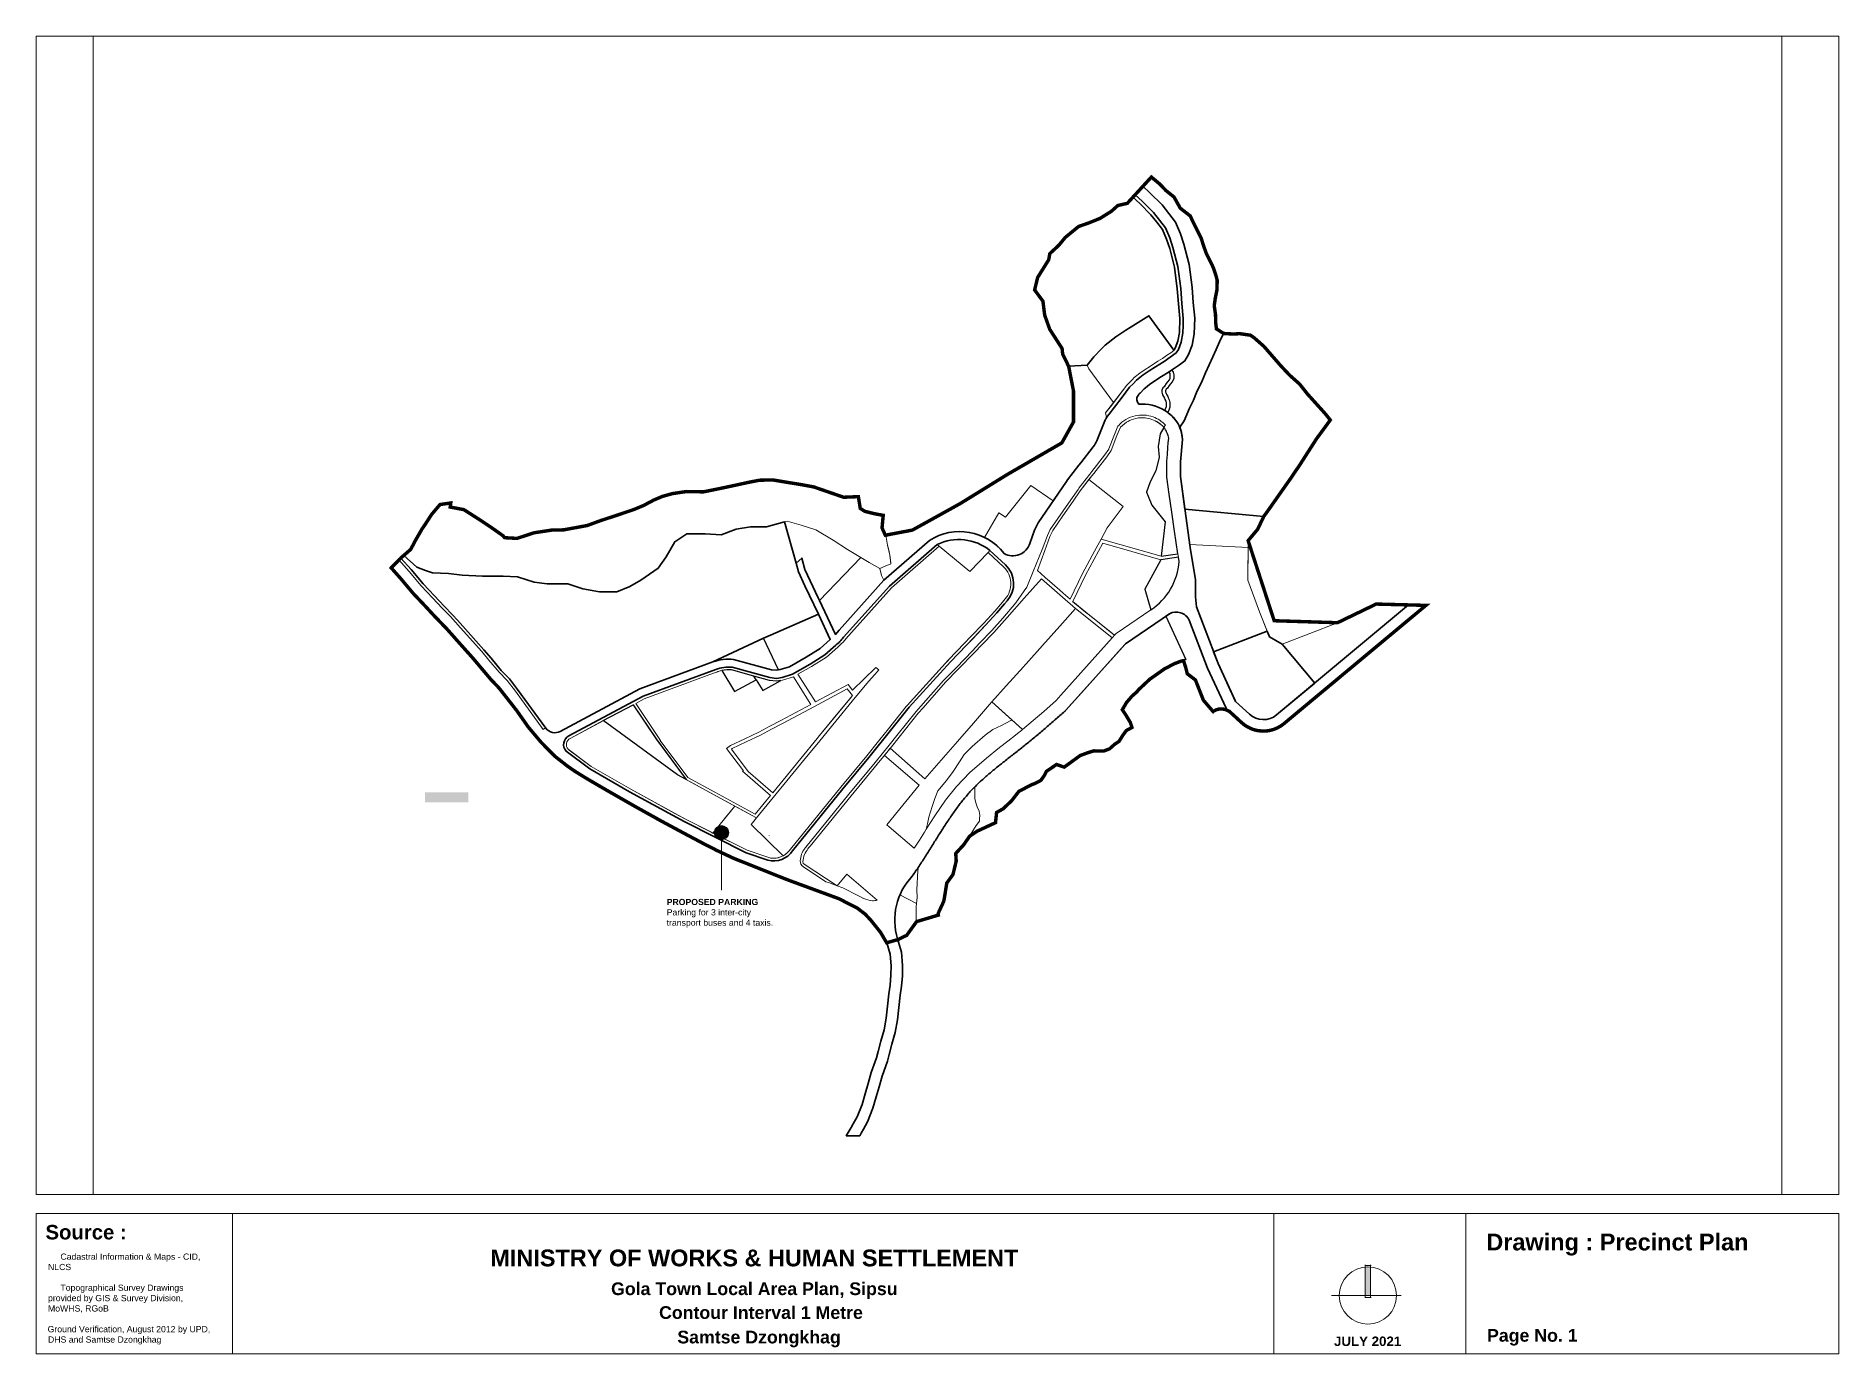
# Paper-space layout 'PRECINCT PLAN' of a CAD drawing. Header units: inches. Extents: x 0.9 to 15.8, y 0.2 to 11.1.
# The model-space entities are those that its viewports show. They can reach past a viewport. Long polylines and large blocks are cut down to what shows.
import ezdxf

# ---------------------------------------------------------------- set-up
doc = ezdxf.new("R2010")
doc.units = ezdxf.units.IN
doc.header["$MEASUREMENT"] = 0
doc.linetypes.add('94', pattern=[0])
doc.linetypes.add('COUNTY_BOUNDARY_1', pattern=[15, 2.5, -2, 2, -2, 2, -2, 2.5])
doc.layers.get('0').update_dxf_attribs({"lineweight": 0})
for name, color, linetype, lineweight, true_color in [('D DEFENCE', 7, 'Continuous', 30, 0xdba400), ('E - 6 LOCAL GREEN SPACE SYSTEM', 7, 'Continuous', 0, 0xa1d600), ('I - 1 INSTITUTIONAL', 7, 'Continuous', 30, 0x1b6fe4), ('UV - 1 VILLAGE SQUARE', 7, 'Continuous', 0, 0xf84e3f)]:
    doc.layers.add(name, color=color, linetype=linetype, lineweight=lineweight, true_color=true_color)
for name, color, linetype, lineweight in [('E - 1 ENVIRONMENTAL CONSERVATION', 74, 'Continuous', 0), ('ENVIRONMENT TEXT', 250, 'Continuous', 0), ('HATCH', 250, 'Continuous', 0), ('LAP Boundary', 10, 'COUNTY_BOUNDARY_1', 40), ('Layout', 250, 'Continuous', 15), ('Proposed Footpath', 64, '94', 20), ('Proposed Parking', 250, 'Continuous', 5), ('Proposed Road', 253, 'Continuous', 30), ('UV - 2 URBAN VILLAGE CORE', 41, 'Continuous', 0)]:
    doc.layers.add(name, color=color, linetype=linetype, lineweight=lineweight)
doc.layers.add('E - 2 FOREST ENVIRONMENT', color=7, linetype='Continuous', true_color=0x587500)
doc.layers.add('E - 4 FLOOD PRONE ZONE', color=73, linetype='Continuous')
doc.layers.add('SERVICE PLOTS', color=40, linetype='Continuous')
doc.styles.add('Ariel', font='arial.ttf')
doc.styles.get("Standard").update_dxf_attribs({"font": 'times.ttf'})

psp = doc.layouts.new('PRECINCT PLAN')

# ---------------------------------------------------------------- texts
at = {"layer": 'ENVIRONMENT TEXT', "insert": (6.143, 4), "char_height": 0.0514, "width": 0.95829, "attachment_point": 1, "style": 'Ariel'}
psp.add_mtext('{\\fArial|b1|i0|c0|p34;\\C7;PROPOSED PARKING\\P\\fArial|b0|i0|c0|p34;Parking for 3 inter-city transport buses and 4 taxis.}', dxfattribs=at)
at = {"layer": 'Layout', "attachment_point": 1, "style": 'Ariel'}
for s, insert, char_height, width in [('{\\fArial|b1|i0|c0|p34;\\C7;Source :}', (1, 1.301), 0.1203, 4.66811), ('{\\fArial|b1|i0|c0|p34;\\C7;Drawing : Precinct Plan}', (12.929, 1.229), 0.13913, 2.91928), ('\\pi-0.1029,l0.1029;^ICadastral Information & Maps - CID, NLCS\\P^I\\P^ITopographical Survey Drawings provided by GIS & Survey Division, MoWHS, RGoB\\P\\P     Ground Verification, August 2012 by UPD, DHS and Samtse Dzongkhag', (0.918, 1.064), 0.05145, 1.4785), ('\\pi2.13349;{\\fArial|b1|i0|c0|p34;\\C7;MINISTRY OF WORKS & HUMAN SETTLEMENT}', (2.549, 1.097), 0.13913, 8.62233), ('\\pi3.13362;{\\fArial|b1|i0|c0|p34;\\C7;Gola Town Local Area Plan, Sipsu}', (2.549, 0.825), 0.10502, 8.62233), ('\\pi3.53098;{\\f@Arial Unicode MS|b1|i0|c0|p34;\\C7;Contour Interval 1 Metre}', (2.549, 0.628), 0.10502, 8.62233), ('\\pi3.68237;{\\f@Arial Unicode MS|b1|i0|c0|p34;\\C7;Samtse Dzongkhag}', (2.549, 0.425), 0.10502, 8.62233), ('{\\fArial|b1|i0|c0|p34;\\C7;JULY 2021}', (11.668, 0.377), 0.07877, 0.99564), ('{\\fArial|b1|i0|c0|p34;\\C7;Page No. 1}', (12.935, 0.439), 0.10502, 2.91413)]:
    psp.add_mtext(s, dxfattribs=dict(at, insert=insert, char_height=char_height, width=width))

msp = doc.modelspace()

# ---------------------------------------------------------------- texts
at = {"insert": (139616.22, 2992422.81, 545), "char_height": 4, "width": 331.2913, "attachment_point": 1}
msp.add_mtext('\\P\\P{\\fArial|b0|i0|c0|p34;               \\P     }', dxfattribs=at)

# ---------------------------------------------------------------- blocks, each defined once
blk = doc.blocks.new('dot')
at = {"layer": 'ENVIRONMENT TEXT'}
h = blk.add_hatch(color=256, dxfattribs=at)
edge = h.paths.add_edge_path()
edge.add_arc((2.777, 7.826), 0.0595, 0, 360)
blk.add_circle((2.777, 7.826), 0.0595, dxfattribs=at)

# ---------------------------------------------------------------- linework, layer by layer
at = {"layer": 'D DEFENCE', "ltscale": 10}
msp.add_lwpolyline([(139405.33, 2992640.14), (139408.35, 2992641.54), (139429.25, 2992650.62), (139423.39, 2992663.07), (139420.54, 2992669.15), (139419.49, 2992672.9), (139414.44, 2992690.91), (139406.62, 2992688.74), (139399.61, 2992688.74), (139393.34, 2992687.74), (139386.83, 2992685.23), (139379.81, 2992685.74), (139371.8, 2992685.74), (139366.54, 2992682.23), (139362.78, 2992675.72), (139359.27, 2992670.71), (139351.75, 2992665.45), (139346.99, 2992662.69), (139341.23, 2992660.44), (139333.71, 2992660.44), (139326.45, 2992661.69), (139319.93, 2992663.94), (139310.91, 2992663.94), (139305.15, 2992664.69), (139297.88, 2992666.95), (139291.62, 2992667.2), (139282.6, 2992667.2), (139273.83, 2992667.7), (139267.82, 2992668.45), (139260.8, 2992668.7), (139257.8, 2992669.7), (139254.04, 2992671.21), (139248.26, 2992676.29), (139247, 2992675.19), (139251.48, 2992670.16), (139256.78, 2992663.85), (139261.7, 2992658.65), (139265.87, 2992654.16), (139269.48, 2992650.46), (139271.69, 2992648.03), (139274, 2992645.49), (139283.23, 2992635.14), (139286.36, 2992631.42), (139290.83, 2992626.12), (139294.36, 2992622.46), (139297.95, 2992617.86), (139310.26, 2992600.94, 0.368355), (139316.6, 2992599.54), (139351.35, 2992618.05), (139383.22, 2992629.83)], format="xyb", close=True, dxfattribs=at)
at = {"layer": 'E - 1 ENVIRONMENTAL CONSERVATION'}
msp.add_lwpolyline([(139537.99, 2992709.28), (139542.87, 2992715.7), (139543.79, 2992716.78), (139549.21, 2992723.77), (139549.69, 2992724.46, 0.059799), (139551.03, 2992726.99), (139552.75, 2992731.42), (139554.29, 2992735.05, -0.033836), (139555.03, 2992736.49), (139554.59, 2992738.53), (139558.1, 2992742.98), (139558.1, 2992742.98), (139547.26, 2992757.76), (139546.57, 2992759.33), (139542.52, 2992759.14), (139538.48, 2992758.96), (139538.49, 2992758.78), (139540.58, 2992748.07), (139540.57, 2992734.52), (139535.49, 2992725.42), (139523.63, 2992718.55), (139511.77, 2992711.68), (139501.51, 2992705.34), (139491.24, 2992699), (139480.76, 2992693.18), (139470.28, 2992687.37), (139458.65, 2992685.17), (139459.48, 2992680.77), (139460.49, 2992676.41), (139460.83, 2992672.62), (139458.42, 2992671.58), (139456.02, 2992670.55), (139456.78, 2992667.57), (139457.83, 2992665.46), (139477.73, 2992682.84, -0.207979), (139496.95, 2992685.96), (139498.39, 2992685.54), (139499.58, 2992685.13), (139500.36, 2992684.82), (139501.13, 2992684.48), (139501.71, 2992684.2), (139507.99, 2992694.96), (139510.91, 2992692.96), (139521.95, 2992706.77), (139531.68, 2992700.09)], format="xyb", close=True, dxfattribs=at)
for points in [[(139248.26, 2992676.29), (139254.04, 2992671.21), (139257.8, 2992669.7), (139260.8, 2992668.7), (139267.82, 2992668.45), (139273.83, 2992667.7), (139282.6, 2992667.2), (139291.62, 2992667.2), (139297.88, 2992666.95), (139305.15, 2992664.69), (139310.91, 2992663.94), (139319.93, 2992663.94), (139326.45, 2992661.69), (139333.71, 2992660.44), (139341.23, 2992660.44), (139346.99, 2992662.69), (139351.75, 2992665.45), (139359.27, 2992670.71), (139362.78, 2992675.72), (139366.54, 2992682.23), (139371.8, 2992685.74), (139379.81, 2992685.74), (139386.83, 2992685.23), (139393.34, 2992687.74), (139399.61, 2992688.74), (139406.62, 2992688.74), (139415.64, 2992691.25), (139421.66, 2992689.49), (139428.17, 2992687.49), (139435.69, 2992682.98), (139441.95, 2992678.97), (139447.71, 2992675.47), (139451.47, 2992673.21), (139456.02, 2992670.55), (139458.42, 2992671.58), (139460.83, 2992672.62), (139460.66, 2992674.52), (139460.58, 2992675.46), (139460.49, 2992676.41), (139459.97, 2992678.68), (139459.48, 2992680.77), (139459.48, 2992680.77), (139458.65, 2992685.17), (139458.48, 2992685.09), (139457.02, 2992688.31), (139457.54, 2992693.81), (139453.45, 2992694.57), (139449.52, 2992695.55), (139447.52, 2992696.83), (139446.69, 2992701.96), (139440.26, 2992701.7), (139427.21, 2992706.21), (139422.07, 2992707.16), (139412.54, 2992708.72), (139409.3, 2992709.25), (139403.49, 2992709.13), (139398.61, 2992708.17), (139392.35, 2992706.81), (139387.06, 2992705.68), (139379.12, 2992704.06), (139371.67, 2992704.19), (139365.62, 2992703.31), (139361.19, 2992702.08), (139352.86, 2992698.07), (139348.74, 2992696.36), (139340.12, 2992693.45), (139332.2, 2992690.78), (139328.33, 2992689.36), (139324.34, 2992688.43), (139318.04, 2992687.47), (139312.91, 2992687.38), (139305.16, 2992686.19), (139297.68, 2992683.75), (139292.28, 2992684.05), (139291.6, 2992684.91), (139284.02, 2992690.21), (139274.52, 2992696.29), (139268.53, 2992697.43), (139268.79, 2992699.2), (139264.1, 2992698.52), (139260.5, 2992694.29), (139257.65, 2992689.88), (139256.25, 2992687.84), (139253.21, 2992682.58), (139251.3, 2992678.92), (139248.26, 2992676.29)], [(139616.81, 2992682.77), (139628.17, 2992647.82), (139655.81, 2992646.95), (139631.69, 2992637.6), (139626.09, 2992640.84), (139621.83, 2992651.74), (139616.62, 2992665.45), (139616.81, 2992682.77)]]:
    msp.add_lwpolyline(points, dxfattribs=at)
msp.add_lwpolyline([(139248.26, 2992676.29), (139254.04, 2992671.21), (139257.8, 2992669.7), (139260.8, 2992668.7), (139267.82, 2992668.45), (139273.83, 2992667.7), (139282.6, 2992667.2), (139291.62, 2992667.2), (139297.88, 2992666.95), (139305.15, 2992664.69), (139310.91, 2992663.94), (139319.93, 2992663.94), (139326.45, 2992661.69), (139333.71, 2992660.44), (139341.23, 2992660.44), (139346.99, 2992662.69), (139351.75, 2992665.45), (139359.27, 2992670.71), (139362.78, 2992675.72), (139366.54, 2992682.23), (139371.8, 2992685.74), (139379.81, 2992685.74), (139386.83, 2992685.23), (139393.34, 2992687.74), (139399.61, 2992688.74), (139406.62, 2992688.74), (139415.64, 2992691.25), (139421.66, 2992689.49), (139428.17, 2992687.49), (139435.69, 2992682.98), (139441.95, 2992678.97), (139447.71, 2992675.47), (139451.47, 2992673.21), (139456.02, 2992670.55), (139458.42, 2992671.58), (139460.83, 2992672.62), (139460.66, 2992674.52), (139460.58, 2992675.46), (139460.49, 2992676.41), (139459.97, 2992678.68), (139459.48, 2992680.77), (139458.65, 2992685.17), (139458.48, 2992685.09), (139457.02, 2992688.31), (139457.54, 2992693.81), (139453.45, 2992694.57), (139449.52, 2992695.55), (139447.52, 2992696.83), (139446.69, 2992701.96), (139440.26, 2992701.7), (139427.21, 2992706.21), (139422.07, 2992707.16), (139412.54, 2992708.72), (139409.3, 2992709.25), (139403.49, 2992709.13), (139398.61, 2992708.17), (139392.35, 2992706.81), (139387.06, 2992705.68), (139379.12, 2992704.06), (139371.67, 2992704.19), (139365.62, 2992703.31), (139361.19, 2992702.08), (139352.86, 2992698.07), (139348.74, 2992696.36), (139340.12, 2992693.45), (139332.2, 2992690.78), (139328.33, 2992689.36), (139324.34, 2992688.43), (139318.04, 2992687.47), (139312.91, 2992687.38), (139305.16, 2992686.19), (139297.68, 2992683.75), (139292.28, 2992684.05), (139291.6, 2992684.91), (139284.02, 2992690.21), (139274.52, 2992696.29), (139268.53, 2992697.43), (139268.79, 2992699.2), (139264.1, 2992698.52), (139260.5, 2992694.29), (139257.65, 2992689.88), (139256.25, 2992687.84), (139253.21, 2992682.58), (139251.3, 2992678.92)], close=True, dxfattribs=at)
at = {"layer": 'E - 1 ENVIRONMENTAL CONSERVATION', "elevation": 556.81}
for points in [[(139485.14, 2992578.13), (139488.08, 2992582.09), (139490.89, 2992586.17), (139492.93, 2992589.48), (139496.37, 2992592.93), (139501.98, 2992597.9), (139505.43, 2992600.33), (139509.13, 2992602.11), (139513.21, 2992604.28), (139513.62, 2992604.62), (139504.97, 2992612.37), (139503.94, 2992611.19), (139496.89, 2992603.11), (139489.89, 2992595.08), (139482.86, 2992587.01), (139475.68, 2992578.77), (139460.64, 2992592.24), (139458.03, 2992589), (139473.2, 2992576.04), (139466.14, 2992567.37), (139459.11, 2992558.73), (139460.12, 2992557.87), (139471.08, 2992548.51), (139472.19, 2992550.27), (139473.33, 2992552.09), (139475.53, 2992555.61), (139476.34, 2992556.88), (139476.85, 2992559.13), (139477.48, 2992562.16), (139478.85, 2992566.75), (139480.04, 2992570.2), (139481.32, 2992573.54)], [(139489.54, 2992575.53), (139495.41, 2992581.61), (139502.57, 2992587.85), (139508.32, 2992592.42), (139511.93, 2992595.24), (139515.25, 2992597.85), (139516.14, 2992598.56), (139518.02, 2992600.09), (139518.36, 2992600.37), (139518.21, 2992600.51), (139513.62, 2992604.62), (139513.21, 2992604.28), (139509.13, 2992602.11), (139505.43, 2992600.33), (139501.98, 2992597.9), (139496.37, 2992592.93), (139492.93, 2992589.48), (139490.89, 2992586.17), (139488.08, 2992582.09), (139485.14, 2992578.13), (139481.32, 2992573.54), (139480.04, 2992570.2), (139478.85, 2992566.75), (139477.48, 2992562.16), (139476.85, 2992559.13), (139476.34, 2992556.88), (139480.01, 2992562.65), (139484.74, 2992569.49)]]:
    msp.add_lwpolyline(points, close=True, dxfattribs=at)
at = {"layer": 'E - 2 FOREST ENVIRONMENT'}
msp.add_lwpolyline([(139579.25, 2992748.08), (139579.34, 2992748.51), (139579.53, 2992749.33), (139580.02, 2992749.86), (139580.4, 2992750.25), (139581.17, 2992751.4), (139581.8, 2992752.12), (139582.42, 2992752.89), (139582.81, 2992753.71), (139582.81, 2992754.39), (139582.81, 2992755.06), (139582.71, 2992755.73), (139582.3, 2992756.4), (139579.02, 2992754.36), (139573.96, 2992751.03), (139572.7, 2992750.03), (139571.49, 2992749.07), (139569.62, 2992747.16, 0.052296), (139568.58, 2992745.85, 0.349095), (139569.09, 2992742.33, -0.159054), (139580.43, 2992739.58), (139580.79, 2992740.29), (139581.12, 2992741.3), (139581.12, 2992742.11), (139581.12, 2992742.93), (139580.98, 2992743.65), (139580.59, 2992744.42), (139580.4, 2992744.95), (139579.97, 2992745.68), (139579.58, 2992746.4), (139579.39, 2992747.02), (139579.25, 2992747.55)], format="xyb", close=True, dxfattribs=at)
at = {"layer": 'E - 4 FLOOD PRONE ZONE'}
for points in [[(139602.82, 2992790.32), (139603.19, 2992792.11), (139603.25, 2992794.23), (139603.31, 2992796.35), (139603.01, 2992797.49), (139602.71, 2992798.64), (139602.15, 2992800.28), (139601.6, 2992801.91), (139600.83, 2992803.51), (139600.06, 2992805.12), (139599.31, 2992806.62), (139598.55, 2992808.11), (139597.96, 2992809.75), (139597.38, 2992811.38), (139596.88, 2992812.97), (139596.38, 2992814.55), (139595.02, 2992817.32), (139593.65, 2992820.1), (139592.57, 2992822.3), (139591.49, 2992824.5), (139589.34, 2992826.18), (139587.19, 2992827.85), (139585.81, 2992830.31), (139584.42, 2992832.77), (139582.7, 2992834.14), (139580.98, 2992835.5), (139579.58, 2992836.97), (139578.18, 2992838.43), (139576.38, 2992839.93), (139574.58, 2992841.43), (139571.99, 2992838.6), (139570.88, 2992837.39), (139573.96, 2992834.57), (139579.26, 2992829.34), (139585.13, 2992821.81), (139587.24, 2992816.62), (139588.8, 2992812.09), (139591.01, 2992803.3), (139592.35, 2992793.31), (139592.87, 2992786.62), (139593.53, 2992779.89), (139593.29, 2992772.97), (139592.41, 2992768.07), (139590.85, 2992763.93), (139589.2, 2992761.29), (139586.9, 2992759.53), (139583.56, 2992757.22), (139584.15, 2992756.25), (139584.31, 2992755.17), (139584.31, 2992754.39), (139584.31, 2992753.38), (139583.7, 2992752.09), (139582.95, 2992751.16), (139582.37, 2992750.49), (139581.57, 2992749.29), (139581.1, 2992748.83), (139580.91, 2992748.61), (139580.8, 2992748.18), (139580.75, 2992747.92), (139580.75, 2992747.75), (139580.83, 2992747.44), (139580.97, 2992746.98), (139581.27, 2992746.41), (139581.76, 2992745.6), (139581.97, 2992745.02), (139582.41, 2992744.15), (139582.62, 2992743.08), (139582.62, 2992742.11), (139582.62, 2992741.05), (139582.18, 2992739.71), (139581.69, 2992738.73, -0.076648), (139585.73, 2992734.67), (139585.84, 2992734.5), (139585.96, 2992734.29), (139586.1, 2992734.04), (139586.21, 2992733.83), (139586.33, 2992733.61), (139586.45, 2992733.37), (139586.57, 2992733.11), (139586.68, 2992732.87), (139586.78, 2992732.64), (139586.86, 2992732.45), (139586.95, 2992732.24), (139588.92, 2992735.08), (139591.28, 2992740.62), (139592.91, 2992744.03), (139593.62, 2992745.75), (139594.33, 2992747.47), (139595.52, 2992750.02), (139596.71, 2992752.56), (139597.44, 2992754.27), (139598.16, 2992755.97), (139599, 2992757.7), (139599.84, 2992759.43), (139600.65, 2992761.21), (139601.46, 2992762.99), (139602.17, 2992764.61), (139602.89, 2992766.24), (139603.6, 2992767.9), (139604.31, 2992769.57), (139605.21, 2992771.38), (139606.1, 2992773.18), (139604.53, 2992774.18), (139602.95, 2992775.18), (139602.8, 2992776.61), (139602.64, 2992778.04), (139602.6, 2992779.86), (139602.56, 2992781.68), (139602.29, 2992783.49), (139602.02, 2992785.3), (139602.24, 2992786.92), (139602.46, 2992788.54)], [(139579.25, 2992748.08), (139579.34, 2992748.51), (139579.53, 2992749.33), (139580.02, 2992749.86), (139580.4, 2992750.25), (139581.17, 2992751.4), (139581.8, 2992752.12), (139582.42, 2992752.89), (139582.81, 2992753.71), (139582.81, 2992754.39), (139582.81, 2992755.06), (139582.71, 2992755.73), (139582.3, 2992756.4), (139579.02, 2992754.36), (139573.96, 2992751.03), (139572.7, 2992750.03), (139571.49, 2992749.07), (139569.62, 2992747.16, 0.052296), (139568.58, 2992745.85, 0.349095), (139569.09, 2992742.33, -0.159054), (139580.43, 2992739.58), (139580.79, 2992740.29), (139581.12, 2992741.3), (139581.12, 2992742.11), (139581.12, 2992742.93), (139580.98, 2992743.65), (139580.59, 2992744.42), (139580.4, 2992744.95), (139579.97, 2992745.68), (139579.58, 2992746.4), (139579.39, 2992747.02), (139579.25, 2992747.55)]]:
    msp.add_lwpolyline(points, format="xyb", close=True, dxfattribs=at)
at = {"layer": 'E - 4 FLOOD PRONE ZONE', "color": 83, "elevation": 1103.03}
msp.add_lwpolyline([(139580.06, 2992732.16), (139578.41, 2992729.41), (139577.6, 2992723.87), (139578, 2992719.25), (139576.56, 2992713.22), (139574.01, 2992708.39), (139572.46, 2992703.88), (139573.16, 2992702.19), (139574.84, 2992698.26), (139580.65, 2992691), (139578.89, 2992675.94), (139583.87, 2992676.67), (139586.16, 2992677), (139584.71, 2992686.87), (139583.48, 2992695.26), (139582.34, 2992703.08), (139581.26, 2992710.43), (139581.29, 2992714.91), (139581.31, 2992717.4), (139581.55, 2992720.33), (139581.8, 2992723.46), (139581.96, 2992725.45), (139582.13, 2992727.44, 0.126271), (139580.06, 2992732.16)], format="xyb", dxfattribs=at)
at = {"layer": 'E - 4 FLOOD PRONE ZONE', "color": 83, "elevation": 559.19}
msp.add_lwpolyline([(139586.65, 2992673.69), (139586.38, 2992675.52), (139578.72, 2992674.43), (139571.74, 2992661.63), (139574.28, 2992652.56, 0.238834)], format="xyb", close=True, dxfattribs=at)
msp.add_lwpolyline([(139586.65, 2992673.69), (139586.38, 2992675.52), (139578.72, 2992674.43), (139571.74, 2992661.63), (139574.28, 2992652.56, 0.238834)], format="xyb", close=True, dxfattribs=at)
at = {"layer": 'E - 4 FLOOD PRONE ZONE', "color": 83}
msp.add_lwpolyline([(139591.08, 2992648.13, 0.420229), (139582.43, 2992650.86), (139580.92, 2992649.83), (139589.66, 2992630.84), (139588.62, 2992630.39), (139589.59, 2992627.3), (139589.92, 2992625.97), (139590.25, 2992624.65), (139593.79, 2992621.99), (139595.53, 2992617.56), (139597.28, 2992613.13), (139601.5, 2992608.22), (139602.89, 2992608.94), (139603.89, 2992609.23), (139605.05, 2992609.33), (139605.59, 2992609.31), (139606.99, 2992609.02), (139608.21, 2992608.46), (139608.58, 2992608.29), (139607.17, 2992609.59), (139599.08, 2992627.15)], format="xyb", close=True, dxfattribs=at)
at = {"layer": 'E - 6 LOCAL GREEN SPACE SYSTEM'}
msp.add_line((139443.64, 2992614.66), (139429.74, 2992597.71), dxfattribs=at)
at = {"layer": 'E - 6 LOCAL GREEN SPACE SYSTEM', "color": 65}
msp.add_lwpolyline([(139428.64, 2992596.36), (139429.74, 2992597.71), (139435.69, 2992604.98), (139442.76, 2992613.62), (139444.07, 2992615.19), (139441.8, 2992618.06), (139427.5, 2992610.42), (139413.54, 2992602.97), (139408.77, 2992600.43), (139403.97, 2992597.86), (139397.73, 2992594.95), (139391.68, 2992592.12), (139391.28, 2992591.82), (139398.6, 2992582.08), (139409.34, 2992572.76), (139421.57, 2992587.71)], close=True, dxfattribs=at)
at = {"layer": 'E - 6 LOCAL GREEN SPACE SYSTEM'}
msp.add_lwpolyline([(139485.14, 2992578.13), (139488.08, 2992582.09), (139490.89, 2992586.17), (139492.93, 2992589.48), (139496.37, 2992592.93), (139501.98, 2992597.9), (139505.43, 2992600.33), (139509.13, 2992602.11), (139513.21, 2992604.28), (139513.62, 2992604.62), (139504.97, 2992612.37), (139503.94, 2992611.19), (139496.89, 2992603.11), (139489.89, 2992595.08), (139482.86, 2992587.01), (139475.68, 2992578.77), (139460.64, 2992592.24), (139458.03, 2992589), (139473.2, 2992576.04), (139466.14, 2992567.37), (139459.11, 2992558.73), (139460.12, 2992557.87), (139471.08, 2992548.51), (139472.19, 2992550.27), (139473.33, 2992552.09), (139475.53, 2992555.61), (139476.34, 2992556.88), (139476.85, 2992559.13), (139477.48, 2992562.16), (139478.85, 2992566.75), (139480.04, 2992570.2), (139481.32, 2992573.54)], close=True, dxfattribs=at)
at = {"layer": 'E - 6 LOCAL GREEN SPACE SYSTEM', "elevation": -559}
msp.add_lwpolyline([(139464.86, 2992528.21), (139472.02, 2992524.42), (139471.87, 2992522.99), (139471.99, 2992517.78), (139472.11, 2992516.52), (139467.77, 2992510.51), (139463.87, 2992508.65), (139463.76, 2992509), (139463.35, 2992510.53), (139463.19, 2992511.24), (139463.04, 2992511.98), (139462.93, 2992512.6), (139462.87, 2992513.02), (139462.82, 2992513.41), (139462.75, 2992513.96), (139462.7, 2992514.38), (139462.68, 2992514.62), (139462.63, 2992515.28), (139462.62, 2992515.47), (139462.61, 2992515.65), (139462.59, 2992516.09), (139462.58, 2992516.52), (139462.57, 2992517.1), (139462.58, 2992517.45), (139462.61, 2992518.54), (139462.73, 2992520.04), (139462.94, 2992521.64), (139463.41, 2992523.9), (139463.76, 2992525.18), (139464.28, 2992526.75), (139464.86, 2992528.21)], dxfattribs=at)
at = {"layer": 'I - 1 INSTITUTIONAL'}
msp.add_lwpolyline([(139584.62, 2992802.07), (139582.57, 2992810.24), (139581.16, 2992814.33), (139579.45, 2992818.53), (139576.92, 2992821.77), (139574.39, 2992825.01), (139569.47, 2992829.86), (139566.48, 2992832.61), (139564.05, 2992829.96), (139559.94, 2992829.02), (139557.1, 2992826.48), (139554.64, 2992824.94), (139552.18, 2992823.4), (139547.04, 2992821.33), (139542.84, 2992819.88), (139537.01, 2992815.1), (139534.18, 2992811.67), (139530.25, 2992808.02), (139529.75, 2992805.31), (139524.93, 2992797.59), (139523.63, 2992792.16), (139527.25, 2992787.26), (139528, 2992781.2), (139530.23, 2992774.97), (139532.38, 2992771.8), (139535.61, 2992766.61), (139535.86, 2992764.18), (139538.48, 2992758.96), (139546.57, 2992759.33), (139549.47, 2992763.01), (139552.78, 2992766.41), (139554.06, 2992767.72), (139554.38, 2992768.04), (139559, 2992771.71), (139563.48, 2992774.66), (139565.29, 2992775.85), (139573.47, 2992780.93), (139584.45, 2992765.96), (139585, 2992766.83), (139586.11, 2992769.8), (139586.81, 2992773.67), (139587.02, 2992779.68), (139586.4, 2992786.05), (139585.89, 2992792.63)], close=True, dxfattribs=at)
for points in [[(139652.67, 2992735.41), (139650.2, 2992738.46), (139646.36, 2992742.73), (139642.79, 2992746.66), (139639.22, 2992751.15), (139635.01, 2992754.88), (139631.06, 2992759.07), (139627.49, 2992763.22), (139623.7, 2992767.54), (139619.51, 2992771.23), (139617.81, 2992772.42), (139613.08, 2992773.09), (139610.52, 2992772.91), (139606.1, 2992773.18), (139604.31, 2992769.57), (139602.89, 2992766.24), (139601.46, 2992762.99), (139599.84, 2992759.43), (139598.16, 2992755.97), (139596.71, 2992752.56), (139594.33, 2992747.47), (139592.91, 2992744.03), (139591.28, 2992740.62), (139588.92, 2992735.08), (139586.95, 2992732.24, -0.082559), (139588.11, 2992726.96), (139587.31, 2992717.13), (139587.27, 2992711.57), (139587.26, 2992710.81), (139589.17, 2992696.48), (139623.59, 2992693.26), (139623.59, 2992693.26), (139626.07, 2992696.7), (139627.41, 2992698.62), (139631.14, 2992703.93), (139633.66, 2992707.51), (139635.37, 2992709.94), (139639.45, 2992715.97), (139643.34, 2992722.02), (139646.59, 2992727.11), (139650.77, 2992732.69)], [(139631.69, 2992637.6), (139626.09, 2992640.84), (139625.18, 2992643.19), (139601.72, 2992634.26), (139603.7, 2992629.08), (139610.96, 2992613.32), (139610.96, 2992613.32), (139611.29, 2992612.59), (139614.33, 2992609.8), (139617.36, 2992607.02, 0.375875), (139629.21, 2992606.72), (139645.86, 2992620.59)]]:
    msp.add_lwpolyline(points, format="xyb", close=True, dxfattribs=at)
at = {"layer": 'LAP Boundary', "linetype": 'Continuous', "lineweight": -3, "ltscale": 0.5, "const_width": 1.5, "elevation": 543.83}
msp.add_lwpolyline([(139601.51, 2992608.21), (139597.28, 2992613.13), (139593.79, 2992621.99), (139590.25, 2992624.65), (139589.59, 2992627.3), (139589.34, 2992628.1), (139589.03, 2992629.08), (139588.62, 2992630.39), (139588.19, 2992630.31), (139587.96, 2992630.26), (139587.52, 2992630.18), (139586.42, 2992629.75), (139584.56, 2992629.04), (139580.23, 2992626.76), (139574.67, 2992622.84), (139573.87, 2992622.28), (139573.34, 2992621.78), (139573.17, 2992621.63), (139571.42, 2992619.98), (139570.21, 2992618.85), (139568.96, 2992617.68), (139568.17, 2992616.71), (139566.03, 2992614.82), (139563.64, 2992612), (139561.9, 2992608.97), (139563.51, 2992606.53), (139565.41, 2992603.38), (139566.11, 2992601.24), (139563.66, 2992599.9), (139562.2, 2992597.94), (139560.49, 2992595.21), (139558.46, 2992593.81), (139556.34, 2992591.92), (139553.86, 2992590.96), (139551.69, 2992590.94), (139549.51, 2992591.03), (139546.96, 2992590.27), (139543.51, 2992588.99), (139540.34, 2992586.68), (139536.53, 2992583.93), (139533.18, 2992585.07), (139528.76, 2992582.09), (139527.85, 2992580.26), (139526.37, 2992578.16), (139523.9, 2992576.86), (139522.04, 2992576.13), (139516.72, 2992573.32), (139513.66, 2992569.34), (139509.89, 2992565.75), (139507.01, 2992564.13), (139506.56, 2992559.69), (139498.58, 2992555.99), (139495.25, 2992553.77), (139492.6, 2992549.95), (139489.18, 2992546.26), (139489.4, 2992542.95), (139487.99, 2992537.06), (139485.28, 2992533.34), (139484.25, 2992526.94), (139483.93, 2992525.31), (139481.71, 2992520.48), (139481.53, 2992520.11), (139481.61, 2992519.35), (139472.11, 2992516.52), (139467.77, 2992510.51), (139463.87, 2992508.65), (139459.06, 2992507.26), (139456.3, 2992511.92), (139452.14, 2992517.1), (139452.14, 2992517.1), (139449.67, 2992519.76), (139446.2, 2992522.42), (139438.04, 2992526.57), (139429.87, 2992529.57), (139416.13, 2992534.62), (139409.03, 2992537.43), (139392.27, 2992544.13), (139384.98, 2992547.54), (139378.31, 2992550.96), (139375.84, 2992552.28), (139372.87, 2992553.85), (139369.9, 2992555.43), (139365.12, 2992558.01), (139360.34, 2992560.58), (139354.83, 2992563.65), (139349.33, 2992566.71), (139343.37, 2992570.12), (139337.41, 2992573.52), (139332.89, 2992576.15), (139328.37, 2992578.79), (139322.87, 2992582.18), (139319.46, 2992584.57), (139314.33, 2992588.59), (139308.24, 2992594.74), (139302.54, 2992601.52), (139297.7, 2992608.45), (139293.76, 2992613.48), (139289.82, 2992618.51), (139286.37, 2992622.1), (139281.77, 2992627.55), (139278.69, 2992631.21), (139272.21, 2992638.46), (139269.54, 2992641.48), (139267.32, 2992643.99), (139261.52, 2992650.02), (139257.32, 2992654.55), (139252.3, 2992659.85), (139246.94, 2992666.23), (139242.8, 2992670.88), (139246.16, 2992674.33), (139247, 2992675.19), (139248.25, 2992676.3), (139251.3, 2992678.92), (139252.24, 2992680.71), (139253.21, 2992682.58), (139253.21, 2992682.58), (139255.34, 2992686.27), (139256.25, 2992687.84), (139257.65, 2992689.88), (139258.81, 2992691.68), (139260.5, 2992694.29), (139262.38, 2992696.49), (139264.1, 2992698.52), (139268.79, 2992699.2), (139268.53, 2992697.43), (139274.52, 2992696.29), (139282.06, 2992691.47), (139286.45, 2992688.52), (139290.1, 2992685.96), (139291.6, 2992684.91), (139292.28, 2992684.05), (139294.29, 2992683.94), (139296.22, 2992683.83), (139297.68, 2992683.75), (139305.16, 2992686.19), (139312.91, 2992687.38), (139318.04, 2992687.47), (139328.33, 2992689.36), (139332.2, 2992690.78), (139334.36, 2992691.57), (139340.12, 2992693.45), (139348.74, 2992696.36), (139352.86, 2992698.07), (139357.41, 2992700.48), (139361.19, 2992702.08), (139365.62, 2992703.31), (139371.67, 2992704.19), (139379.12, 2992704.06), (139387.06, 2992705.68), (139392.35, 2992706.81), (139398.61, 2992708.17), (139403.49, 2992709.13), (139409.3, 2992709.27), (139412.54, 2992708.72), (139422.07, 2992707.16), (139427.21, 2992706.21), (139440.26, 2992701.7), (139446.69, 2992701.96), (139447.52, 2992696.83), (139449.52, 2992695.55), (139453.45, 2992694.57), (139457.54, 2992693.81), (139457.02, 2992688.31), (139458.47, 2992685.13), (139470.28, 2992687.37), (139480.76, 2992693.18), (139491.24, 2992699), (139501.51, 2992705.34), (139511.77, 2992711.68), (139523.63, 2992718.55), (139535.49, 2992725.42), (139540.57, 2992734.52), (139540.58, 2992748.07), (139538.49, 2992758.78), (139535.86, 2992764.18), (139535.61, 2992766.61), (139530.23, 2992774.97), (139528, 2992781.2), (139527.25, 2992787.26), (139523.63, 2992792.16), (139524.93, 2992797.59), (139529.75, 2992805.31), (139530.25, 2992808.02), (139534.18, 2992811.67), (139537.01, 2992815.1), (139542.84, 2992819.88), (139547.04, 2992821.33), (139552.18, 2992823.4), (139556.55, 2992826.14), (139557.1, 2992826.48), (139559.94, 2992829.02), (139564.05, 2992829.96), (139566.48, 2992832.61), (139567.5, 2992833.71), (139570.88, 2992837.39), (139574.58, 2992841.43), (139576.38, 2992839.93), (139578.18, 2992838.43), (139579.58, 2992836.97), (139580.98, 2992835.5), (139582.7, 2992834.14), (139584.42, 2992832.77), (139585.81, 2992830.31), (139587.19, 2992827.85), (139591.49, 2992824.5), (139593.65, 2992820.1), (139595.02, 2992817.32), (139596.38, 2992814.55), (139597.38, 2992811.38), (139597.96, 2992809.75), (139598.55, 2992808.11), (139599.31, 2992806.62), (139600.06, 2992805.12), (139600.83, 2992803.51), (139601.6, 2992801.91), (139602.15, 2992800.28), (139602.71, 2992798.64), (139603.01, 2992797.49), (139603.31, 2992796.35), (139603.25, 2992794.23), (139603.19, 2992792.11), (139602.82, 2992790.32), (139602.46, 2992788.54), (139602.02, 2992785.3), (139602.57, 2992781.37), (139602.6, 2992779.86), (139602.64, 2992778.04), (139602.8, 2992776.61), (139602.95, 2992775.18), (139604.53, 2992774.18), (139606.1, 2992773.18), (139610.52, 2992772.91), (139613.08, 2992773.09), (139617.81, 2992772.42), (139619.51, 2992771.23), (139623.7, 2992767.54), (139631.06, 2992759.07), (139635.01, 2992754.88), (139639.22, 2992751.15), (139642.79, 2992746.66), (139650.2, 2992738.46), (139652.67, 2992735.41), (139646.59, 2992727.11), (139639.45, 2992715.97), (139635.37, 2992709.94), (139628.94, 2992700.8), (139627.41, 2992698.62), (139626.07, 2992696.7), (139624.47, 2992694.48), (139623.59, 2992693.26), (139621, 2992687.77), (139618.05, 2992684.25), (139616.81, 2992682.77), (139618.14, 2992678.68), (139621.73, 2992667.62), (139623.59, 2992661.91), (139626.62, 2992652.58), (139627.34, 2992650.37), (139628.17, 2992647.82), (139655.81, 2992646.95), (139672.69, 2992655.09), (139694.42, 2992654.52), (139684.65, 2992646.39), (139679.94, 2992642.46), (139675.87, 2992639.08), (139672.13, 2992635.96), (139664.28, 2992629.42), (139658.39, 2992624.52), (139655.04, 2992621.72), (139652.51, 2992619.62), (139651.35, 2992618.65), (139646.65, 2992614.74), (139644.48, 2992612.94), (139640.96, 2992610), (139639.02, 2992608.39), (139637.85, 2992607.41), (139634.32, 2992604.47), (139632.41, 2992602.88), (139631.63, 2992602.28), (139630.91, 2992601.79), (139629.47, 2992601), (139628.01, 2992600.4), (139626.61, 2992600), (139625.67, 2992599.82), (139624.36, 2992599.67), (139623.45, 2992599.65), (139623.1, 2992599.64), (139620.77, 2992599.9), (139618.98, 2992600.37), (139617.97, 2992600.76), (139616.41, 2992601.54), (139615.28, 2992602.27), (139614, 2992603.31), (139611.69, 2992605.44), (139609.38, 2992607.56), (139608.58, 2992608.29), (139606.99, 2992609.02), (139605.59, 2992609.31), (139605.05, 2992609.33), (139603.89, 2992609.23), (139602.89, 2992608.94), (139601.54, 2992608.24), (139601.51, 2992608.21)], dxfattribs=at)
at = {"layer": 'Proposed Footpath', "elevation": 1103.03}
msp.add_lwpolyline([(139567.5, 2992833.71), (139570.51, 2992830.95), (139575.51, 2992826.01), (139580.76, 2992819.29), (139582.56, 2992814.86), (139584.01, 2992810.67), (139586.09, 2992802.35), (139587.38, 2992792.78), (139587.89, 2992786.19), (139588.52, 2992779.73), (139588.41, 2992776.62), (139588.3, 2992773.51), (139587.57, 2992769.4), (139586.35, 2992766.16), (139585.44, 2992764.71), (139580.22, 2992760.99), (139578.27, 2992759.78), (139576.33, 2992758.57), (139573.68, 2992756.83), (139571.02, 2992755.09), (139569.59, 2992753.95), (139568.13, 2992752.79), (139566.61, 2992751.23), (139565.09, 2992749.68), (139561.77, 2992745.32), (139558.46, 2992740.97), (139555.95, 2992737.83), (139555.03, 2992736.49), (139554.59, 2992738.53), (139557.29, 2992741.9), (139563.89, 2992750.59), (139566.38, 2992753.14), (139567.12, 2992753.9), (139570.14, 2992756.3), (139575.52, 2992759.84), (139577.46, 2992761.04), (139579.39, 2992762.24), (139581.23, 2992763.51), (139583.07, 2992764.78), (139584.32, 2992765.74), (139585, 2992766.83), (139586.11, 2992769.8), (139586.46, 2992771.73), (139586.81, 2992773.67), (139587.02, 2992779.68), (139586.71, 2992782.87), (139586.4, 2992786.05), (139586.23, 2992788.19), (139586.06, 2992790.41), (139585.89, 2992792.63), (139585.25, 2992797.35), (139584.62, 2992802.07), (139583.59, 2992806.16), (139582.57, 2992810.24), (139581.16, 2992814.33), (139579.45, 2992818.53), (139576.92, 2992821.77), (139574.39, 2992825.01), (139569.47, 2992829.86), (139566.48, 2992832.61), (139567.5, 2992833.71)], dxfattribs=at)
at = {"layer": 'Proposed Footpath'}
for points, elevation in [([(139580.97, 2992746.98), (139580.83, 2992747.44), (139580.75, 2992747.75), (139580.75, 2992747.92), (139580.8, 2992748.18), (139580.91, 2992748.61), (139581.1, 2992748.83), (139581.57, 2992749.29), (139582.37, 2992750.49), (139582.95, 2992751.16), (139583.7, 2992752.09), (139584.31, 2992753.38), (139584.31, 2992754.39), (139584.31, 2992755.17), (139584.15, 2992756.25), (139583.58, 2992757.18), (139582.3, 2992756.4), (139582.71, 2992755.73), (139582.81, 2992755.06), (139582.81, 2992754.39), (139582.81, 2992753.71), (139582.42, 2992752.89), (139581.8, 2992752.12), (139581.17, 2992751.4), (139580.4, 2992750.25), (139580.02, 2992749.86), (139579.53, 2992749.33), (139579.34, 2992748.51), (139579.25, 2992748.08), (139579.25, 2992747.55), (139579.39, 2992747.02), (139579.58, 2992746.4), (139579.97, 2992745.68), (139580.4, 2992744.95), (139580.59, 2992744.42), (139580.98, 2992743.65), (139581.12, 2992742.93), (139581.12, 2992742.11), (139581.12, 2992741.3), (139580.79, 2992740.29), (139580.43, 2992739.58), (139581.69, 2992738.73), (139582.18, 2992739.71), (139582.62, 2992741.05), (139582.62, 2992742.11), (139582.62, 2992743.08), (139582.41, 2992744.15), (139581.97, 2992745.02), (139581.76, 2992745.6), (139581.27, 2992746.41)], 1118.39), ([(139265.87, 2992654.16), (139261.7, 2992658.65), (139256.78, 2992663.85), (139251.48, 2992670.16), (139247, 2992675.19), (139246.16, 2992674.33), (139250.57, 2992669.37), (139255.89, 2992663.05), (139260.83, 2992657.83), (139265, 2992653.33), (139268.61, 2992649.63), (139270.81, 2992647.22), (139273.11, 2992644.69), (139282.32, 2992634.36), (139285.44, 2992630.65), (139289.93, 2992625.31), (139293.45, 2992621.67), (139296.99, 2992617.14), (139309.18, 2992600.39), (139310.15, 2992601.1), (139297.95, 2992617.86), (139294.36, 2992622.46), (139290.83, 2992626.12), (139286.36, 2992631.42), (139283.23, 2992635.14), (139274, 2992645.49), (139271.69, 2992648.03), (139269.48, 2992650.46), (139265.87, 2992654.16)], 559.19), ([(139444.07, 2992615.19), (139442.76, 2992613.62), (139435.69, 2992604.98), (139429.74, 2992597.71), (139428.64, 2992596.36), (139421.57, 2992587.71), (139409.34, 2992572.76), (139398.6, 2992582.08), (139391.28, 2992591.82), (139391.68, 2992592.12), (139397.73, 2992594.95), (139403.97, 2992597.86), (139408.77, 2992600.43), (139413.54, 2992602.97), (139427.5, 2992610.42), (139441.8, 2992618.06)], 559.19)]:
    msp.add_lwpolyline(points, close=True, dxfattribs=dict(at, elevation=elevation))
at = {"layer": 'Proposed Footpath', "elevation": 559.19}
for points in [[(139526.6, 2992666.13), (139541.49, 2992653.15), (139547.89, 2992648.04), (139557.52, 2992640.34), (139558.52, 2992641.46), (139555.84, 2992643.6), (139555.01, 2992644.26), (139554.22, 2992644.89), (139552.85, 2992645.99), (139551.03, 2992647.45), (139549.15, 2992648.95), (139546.97, 2992650.69), (139545.86, 2992651.58), (139544.37, 2992652.77), (139543.33, 2992653.6), (139541.07, 2992655.51), (139540.22, 2992656.25), (139540.24, 2992656.27), (139545.78, 2992667.7), (139553.36, 2992681.6), (139578.72, 2992674.43), (139586.38, 2992675.52), (139586.16, 2992677), (139578.89, 2992675.94), (139552.61, 2992683.37), (139549.77, 2992678.16), (139544.45, 2992668.39), (139539.06, 2992657.26), (139538.08, 2992658.11), (139536.13, 2992659.81), (139534.41, 2992661.31), (139532.44, 2992663.03), (139531.26, 2992664.06), (139530.12, 2992665.06), (139528.42, 2992666.53), (139528.1, 2992666.81), (139524.81, 2992669.68), (139528.07, 2992678.47), (139530.28, 2992684.52), (139531.55, 2992687.15), (139535.91, 2992693.52), (139540.38, 2992700.04), (139543.44, 2992704.51), (139548.61, 2992711.08), (139549.51, 2992712.13), (139555.14, 2992719.4), (139557.06, 2992722.16), (139559.57, 2992728.65), (139561.1, 2992732.23), (139561.14, 2992732.28, -0.177211), (139568.98, 2992736.29, -0.115907), (139574.81, 2992735.66, -0.121794), (139579.95, 2992732.28), (139580.74, 2992733.19, 0.117585), (139575.34, 2992736.75, 0.144146), (139567.49, 2992737.24, 0.156518), (139560.17, 2992732.9, 0.004779), (139559.99, 2992732.7), (139558.46, 2992729.1), (139556.03, 2992722.82), (139556, 2992722.73), (139554.18, 2992720.12), (139548.57, 2992712.89), (139547.67, 2992711.83), (139542.97, 2992705.64), (139542.6, 2992705.12), (139539.47, 2992700.62), (139530.38, 2992687.57), (139529.17, 2992684.98), (139526.94, 2992678.89), (139523.02, 2992669.25), (139520.25, 2992662.42), (139519.09, 2992660.79), (139515.49, 2992655.69), (139509.8, 2992648.89), (139504.88, 2992643.57), (139499.6, 2992638.01), (139496.47, 2992634.71), (139489.46, 2992627.45), (139483.87, 2992621.76), (139474.02, 2992610.56), (139471.89, 2992608.19), (139463.49, 2992597.71), (139460.09, 2992593.47), (139454.01, 2992585.91), (139442.6, 2992572.16), (139423.78, 2992549, 0.020035), (139423.29, 2992548.39, 0.146579), (139421.34, 2992543.09, 0.268198), (139422.69, 2992540.4), (139432.51, 2992533.93), (139433.62, 2992533.52), (139437.44, 2992532.12), (139422.54, 2992541.94, -0.181511), (139424.3, 2992547.74, -0.086662), (139425.68, 2992549.44), (139443.53, 2992571.4), (139454.94, 2992585.15), (139461.11, 2992592.83), (139464.43, 2992596.95), (139472.81, 2992607.42), (139474.91, 2992609.76), (139484.75, 2992620.94), (139490.32, 2992626.61), (139497.34, 2992633.88), (139500.64, 2992637.35), (139505.75, 2992642.75), (139511.68, 2992649.26), (139519.11, 2992657.66)], [(139451.13, 2992621.3), (139453.84, 2992624.39), (139454.85, 2992625.54), (139455.59, 2992626.39), (139454.32, 2992627.45), (139444.18, 2992617.46), (139442.2, 2992619.97), (139428.02, 2992612.4), (139420.33, 2992624.44), (139426.3, 2992627.86), (139432.8, 2992631.9), (139437.69, 2992636.26, 0.042941), (139440.69, 2992639.25, 0.007814), (139441.17, 2992639.85), (139461.13, 2992662.11), (139481.99, 2992680.32), (139481.05, 2992681.09), (139460.29, 2992662.96), (139460.24, 2992662.91), (139440.25, 2992640.63, -0.004434), (139439.99, 2992640.3, -0.046901), (139436.91, 2992637.17), (139432.08, 2992632.86), (139425.68, 2992628.89), (139418, 2992624.49), (139413.37, 2992623.06), (139410.9, 2992622.66), (139408.08, 2992622.98), (139391.6, 2992627.5, 0.110951), (139384.43, 2992626.54), (139382.81, 2992625.95), (139352.78, 2992614.85), (139347.78, 2992612.19), (139320.29, 2992597.54, 0.455705), (139318.91, 2992591.16, 0.018116), (139319.11, 2992590.91), (139329.43, 2992583.19), (139346.82, 2992573.19), (139365.84, 2992562.76), (139370.64, 2992560.13), (139397.74, 2992546.59), (139407.19, 2992543.29, 0.11569), (139411.76, 2992543.2, 0.194358), (139417.98, 2992547.41), (139439.89, 2992574.39), (139451.3, 2992588.13), (139457.12, 2992595.36), (139460.76, 2992599.9), (139468.9, 2992610.05), (139486.97, 2992629.91), (139493.95, 2992637.13), (139496.59, 2992639.92), (139502.32, 2992645.96), (139507.17, 2992651.2), (139510.52, 2992655.21), (139511.63, 2992656.52, 0.178216), (139514.46, 2992663.72, 0.213535), (139510.91, 2992672.16), (139504.11, 2992678.51), (139503.29, 2992677.65), (139510.09, 2992671.28, -0.194227), (139513.25, 2992664.49, -0.197838), (139510.72, 2992657.31), (139509.6, 2992655.98), (139506.27, 2992651.99), (139501.45, 2992646.78), (139495.56, 2992640.58), (139493.08, 2992637.96), (139486.09, 2992630.73), (139467.98, 2992610.83), (139467.59, 2992610.34), (139459.82, 2992600.65), (139456.1, 2992596.01), (139450.37, 2992588.89), (139438.97, 2992575.15), (139417.02, 2992548.13, -0.19721), (139411.46, 2992544.36, -0.110949), (139407.58, 2992544.42), (139398.21, 2992547.7), (139371.19, 2992561.19), (139366.61, 2992563.71), (139347.41, 2992574.24), (139330.09, 2992584.19), (139320.52, 2992591.33), (139320.01, 2992591.7, -0.477029), (139320.86, 2992596.49), (139348.45, 2992611.18), (139358.58, 2992595.99), (139371.53, 2992578.54), (139383.51, 2992572), (139402.28, 2992561.75), (139422.73, 2992586.76), (139429.81, 2992595.41), (139436.85, 2992604.03), (139443.92, 2992612.67)], [(139426.01, 2992611.33), (139412.83, 2992604.29), (139408.06, 2992601.75), (139403.3, 2992599.2), (139397.1, 2992596.31), (139390.9, 2992593.41), (139389.18, 2992592.12), (139396.5, 2992582.38), (139396.15, 2992582.11), (139408.39, 2992571.6), (139401.71, 2992563.43), (139384.08, 2992573.05), (139372.33, 2992579.47), (139360.22, 2992595.5), (139360.31, 2992595.55), (139349.51, 2992611.75), (139353.27, 2992613.76), (139383.49, 2992624.92), (139384.85, 2992625.42, -0.109198), (139391.39, 2992626.32), (139407.85, 2992621.8), (139410.93, 2992621.45), (139413.65, 2992621.89), (139418.34, 2992623.34)]]:
    msp.add_lwpolyline(points, format="xyb", close=True, dxfattribs=at)
at = {"layer": 'Proposed Parking'}
for p, q in [((139484.84, 2992629.36, 559.19), (139484.91, 2992629.42, 559.19)), ((139484.84, 2992629.36, 559.19), (139484.84, 2992629.36, 559.19)), ((139484.91, 2992629.42, 559.19), (139485.98, 2992630.6, 559.19)), ((139407.74, 2992554.02), (139407.74, 2992554.01)), ((139407.74, 2992554.02), (139407.74, 2992554.01))]:
    msp.add_line(p, q, dxfattribs=at)
for points in [[(139481.05, 2992681.09), (139481.99, 2992680.32), (139495.33, 2992669.33), (139503.29, 2992677.65), (139504.11, 2992678.51, 0.285937)], [(139402.28, 2992561.75), (139392.83, 2992566.91), (139383.24, 2992555.18), (139398.21, 2992547.7), (139407.58, 2992544.42, 0.186694), (139413.91, 2992545.27), (139399.89, 2992558.84)]]:
    msp.add_lwpolyline(points, format="xyb", close=True, dxfattribs=at)
at = {"layer": 'Proposed Parking', "color": 251}
msp.add_lwpolyline([(139631.69, 2992637.6), (139655.81, 2992646.95), (139672.69, 2992655.09), (139686.85, 2992654.72), (139645.86, 2992620.59), (139631.69, 2992637.6)], dxfattribs=at)
at = {"layer": 'Proposed Parking'}
msp.add_lwpolyline([(139392.83, 2992566.91), (139388, 2992561)], dxfattribs=at)
msp.add_lwpolyline([(139437.44, 2992532.12), (139441.64, 2992537.28), (139454.97, 2992525.93), (139454.97, 2992525.93), (139454.97, 2992525.93), (139454.97, 2992525.93), (139454.97, 2992525.93), (139454.97, 2992525.93, -0.103412), (139452.8, 2992525.63, -0.086278), (139448.85, 2992526.68), (139448.75, 2992526.73), (139448.65, 2992526.78), (139448.59, 2992526.81), (139447.3, 2992527.47), (139446.77, 2992527.74), (139444.49, 2992528.9), (139442.21, 2992530.06), (139439.92, 2992531.21), (139437.44, 2992532.12), (139441.64, 2992537.28)], format="xyb", dxfattribs=at)
at = {"layer": 'Proposed Road'}
for points in [[(139470.18, 2992536.35), (139470.56, 2992536.89), (139470.94, 2992537.43), (139471.32, 2992537.97), (139471.7, 2992538.52), (139472.07, 2992539.06), (139472.45, 2992539.61), (139472.82, 2992540.16), (139473.19, 2992540.72), (139473.55, 2992541.27), (139473.92, 2992541.83), (139474.28, 2992542.38), (139474.65, 2992542.94), (139475.01, 2992543.5), (139475.37, 2992544.06), (139475.73, 2992544.62), (139476.08, 2992545.19), (139476.44, 2992545.75), (139476.8, 2992546.31), (139477.15, 2992546.88), (139477.51, 2992547.44), (139477.86, 2992548.01), (139478.21, 2992548.57), (139478.56, 2992549.14), (139478.92, 2992549.7), (139479.27, 2992550.27), (139479.62, 2992550.83), (139479.97, 2992551.4), (139480.32, 2992551.96), (139480.67, 2992552.52), (139481.02, 2992553.08), (139481.38, 2992553.64), (139481.73, 2992554.2), (139482.08, 2992554.76), (139482.43, 2992555.32), (139482.78, 2992555.88), (139483.13, 2992556.43), (139483.49, 2992556.98), (139483.84, 2992557.53), (139484.2, 2992558.08), (139484.55, 2992558.63), (139484.91, 2992559.17), (139485.26, 2992559.72), (139485.62, 2992560.26), (139485.98, 2992560.79), (139486.34, 2992561.33), (139486.7, 2992561.86), (139487.06, 2992562.39), (139487.42, 2992562.92), (139487.79, 2992563.44), (139488.15, 2992563.96), (139488.52, 2992564.48), (139488.89, 2992564.99), (139489.26, 2992565.5), (139489.63, 2992566.01), (139490, 2992566.51), (139490.37, 2992567.01), (139490.75, 2992567.5), (139491.13, 2992567.99), (139491.51, 2992568.48), (139491.89, 2992568.96), (139492.27, 2992569.44), (139492.66, 2992569.91), (139493.04, 2992570.38), (139493.43, 2992570.84), (139493.82, 2992571.3), (139494.22, 2992571.75), (139494.61, 2992572.2), (139495.01, 2992572.65), (139495.41, 2992573.09), (139495.81, 2992573.52), (139496.22, 2992573.96), (139496.64, 2992574.39), (139497.05, 2992574.82), (139497.47, 2992575.24), (139497.89, 2992575.67), (139498.32, 2992576.09), (139498.75, 2992576.5), (139499.18, 2992576.92), (139499.62, 2992577.33), (139500.06, 2992577.74), (139500.5, 2992578.15), (139500.95, 2992578.56), (139501.4, 2992578.97), (139501.85, 2992579.37), (139502.3, 2992579.77), (139502.76, 2992580.17), (139503.22, 2992580.57), (139503.69, 2992580.97), (139504.15, 2992581.36), (139504.62, 2992581.76), (139505.09, 2992582.15), (139505.57, 2992582.55), (139506.04, 2992582.94), (139506.52, 2992583.33), (139507, 2992583.72), (139507.48, 2992584.11), (139507.97, 2992584.5), (139508.46, 2992584.89), (139508.95, 2992585.28), (139509.44, 2992585.67), (139509.93, 2992586.06), (139510.43, 2992586.45), (139510.92, 2992586.84), (139511.42, 2992587.23), (139511.92, 2992587.62), (139512.42, 2992588.01), (139512.92, 2992588.41), (139513.43, 2992588.8), (139513.93, 2992589.19), (139514.44, 2992589.59), (139514.95, 2992589.98), (139515.46, 2992590.38), (139515.97, 2992590.78), (139516.48, 2992591.18), (139516.99, 2992591.58), (139517.5, 2992591.98), (139518.01, 2992592.38), (139518.52, 2992592.79), (139519.04, 2992593.2), (139519.55, 2992593.61), (139520.07, 2992594.02), (139520.58, 2992594.43), (139521.09, 2992594.85), (139521.6, 2992595.27), (139522.12, 2992595.69), (139522.62, 2992596.11), (139523.13, 2992596.53), (139523.64, 2992596.95), (139524.15, 2992597.37), (139524.65, 2992597.79), (139525.16, 2992598.22), (139525.66, 2992598.64), (139526.16, 2992599.07), (139526.67, 2992599.5), (139527.17, 2992599.92), (139527.67, 2992600.35), (139528.17, 2992600.78), (139528.66, 2992601.21), (139529.16, 2992601.64), (139529.66, 2992602.07), (139530.16, 2992602.5), (139530.65, 2992602.94), (139531.15, 2992603.37), (139531.65, 2992603.81), (139532.15, 2992604.24), (139532.65, 2992604.68), (139533.15, 2992605.12), (139533.65, 2992605.56), (139534.16, 2992606.01), (139534.67, 2992606.45), (139535.17, 2992606.9), (139535.69, 2992607.35), (139536.2, 2992607.8), (139536.72, 2992608.26), (139537.24, 2992608.72), (139563.22, 2992637.71), (139582.43, 2992650.86, -0.420229), (139591.08, 2992648.13), (139599.08, 2992627.15), (139607.17, 2992609.59), (139613.97, 2992603.34, 0.375875), (139632.41, 2992602.88), (139694.42, 2992654.52), (139686.85, 2992654.72), (139629.21, 2992606.72, -0.375875), (139617.36, 2992607.02), (139611.29, 2992612.59), (139603.69, 2992629.09), (139594.26, 2992653.82, -0.039789), (139593.86, 2992665.71), (139591.47, 2992679.73), (139589.13, 2992696.74), (139587.26, 2992710.81), (139587.31, 2992717.13), (139588.11, 2992726.96, 0.124219), (139585.73, 2992734.67, 0.096865), (139580.43, 2992739.58, 0.159054), (139569.09, 2992742.33, -0.381971), (139568.76, 2992746.12, -0.041928), (139569.62, 2992747.16), (139571.49, 2992749.07), (139572.7, 2992750.03), (139573.96, 2992751.03), (139579.02, 2992754.36), (139582.3, 2992756.4), (139582.96, 2992756.8), (139586.9, 2992759.53), (139589.2, 2992761.29), (139590.85, 2992763.93), (139592.41, 2992768.07), (139593.29, 2992772.97), (139593.53, 2992779.89), (139592.87, 2992786.62), (139592.35, 2992793.31), (139591.01, 2992803.3), (139588.8, 2992812.09), (139587.24, 2992816.62), (139585.13, 2992821.81), (139579.26, 2992829.34), (139573.96, 2992834.57), (139570.88, 2992837.39), (139567.5, 2992833.71), (139570.51, 2992830.95), (139575.51, 2992826.01), (139580.76, 2992819.29), (139582.56, 2992814.86), (139584.01, 2992810.67), (139586.09, 2992802.35), (139587.38, 2992792.78), (139587.89, 2992786.19), (139588.52, 2992779.73), (139588.41, 2992776.62), (139588.3, 2992773.51), (139587.57, 2992769.4), (139586.35, 2992766.16), (139585.44, 2992764.71), (139580.22, 2992760.99), (139578.27, 2992759.78), (139576.33, 2992758.57), (139573.68, 2992756.83), (139571.02, 2992755.09), (139569.59, 2992753.95), (139568.13, 2992752.79), (139566.61, 2992751.23), (139565.09, 2992749.68), (139561.77, 2992745.32), (139558.46, 2992740.97), (139555.95, 2992737.83), (139555.03, 2992736.49, 0.033836), (139554.29, 2992735.05), (139552.75, 2992731.42), (139551.03, 2992726.99, -0.059799), (139549.69, 2992724.46), (139549.21, 2992723.77), (139543.79, 2992716.78), (139542.87, 2992715.7), (139537.99, 2992709.28), (139537.5, 2992708.58), (139525.15, 2992690.55), (139523.63, 2992687.28), (139521.54, 2992681.57, -0.476812), (139510.28, 2992677.18, 0.389678), (139477.73, 2992682.84), (139457.83, 2992665.46), (139438.34, 2992643.74), (139436.65, 2992641.85), (139429.71, 2992656.67), (139429.14, 2992657.87), (139423.36, 2992670.2), (139421.96, 2992675.18), (139419.49, 2992672.9), (139420.54, 2992669.15), (139423.39, 2992663.07), (139429.25, 2992650.62), (139429.23, 2992650.61), (139434.39, 2992639.61), (139429.97, 2992635.68), (139423.89, 2992631.89), (139416.59, 2992627.72), (139412.58, 2992626.47), (139410.82, 2992626.19), (139408.75, 2992626.43), (139392.24, 2992630.96, 0.115132), (139383.22, 2992629.83), (139351.35, 2992618.05), (139316.6, 2992599.54, -0.368355), (139310.26, 2992600.94), (139297.95, 2992617.86), (139294.36, 2992622.46), (139290.83, 2992626.12), (139286.36, 2992631.42), (139283.23, 2992635.14), (139274, 2992645.49), (139271.69, 2992648.03), (139269.48, 2992650.46), (139265.87, 2992654.16), (139261.7, 2992658.65), (139256.78, 2992663.85), (139251.48, 2992670.16), (139247, 2992675.19), (139246.16, 2992674.33), (139242.8, 2992670.88), (139246.94, 2992666.23), (139252.3, 2992659.85), (139257.32, 2992654.55), (139261.52, 2992650.02), (139267.32, 2992643.99), (139269.54, 2992641.48), (139272.21, 2992638.46), (139278.69, 2992631.21), (139281.77, 2992627.55), (139286.37, 2992622.1), (139289.82, 2992618.51), (139293.76, 2992613.48), (139297.7, 2992608.45), (139302.54, 2992601.52), (139308.24, 2992594.74), (139314.33, 2992588.59), (139319.46, 2992584.57), (139322.87, 2992582.18), (139328.37, 2992578.79), (139332.89, 2992576.15), (139337.41, 2992573.52), (139343.37, 2992570.12), (139349.33, 2992566.71), (139354.83, 2992563.65), (139360.34, 2992560.58), (139365.12, 2992558.01), (139369.9, 2992555.43), (139372.87, 2992553.85), (139375.84, 2992552.28), (139378.31, 2992550.96), (139384.98, 2992547.54), (139392.27, 2992544.13), (139409.03, 2992537.43), (139416.13, 2992534.62), (139429.87, 2992529.57), (139438.04, 2992526.57), (139446.2, 2992522.42), (139449.67, 2992519.76), (139452.14, 2992517.1), (139454.79, 2992513.73), (139456.3, 2992511.92), (139459.06, 2992507.26), (139460.56, 2992502.28), (139460.94, 2992497.21), (139460.93, 2992493.12), (139460.54, 2992488.82), (139460.03, 2992484.94), (139459.44, 2992479.56), (139458.77, 2992474.42), (139457.9, 2992469.21), (139456.55, 2992464.34), (139455.32, 2992459.77), (139454.58, 2992457.03), (139452.35, 2992450.65), (139450.91, 2992445.84), (139449.64, 2992441.38), (139448.3, 2992436.76), (139446.11, 2992431.26), (139444.49, 2992428.28), (139443.61, 2992426.66), (139441.82, 2992423.7), (139441.44, 2992423.08), (139447.29, 2992423.08), (139447.95, 2992424.17), (139448.89, 2992425.9), (139450.64, 2992429.14), (139453.03, 2992435.13), (139454.45, 2992440), (139455.71, 2992444.44), (139457.11, 2992449.11), (139459.36, 2992455.55), (139460.14, 2992458.46), (139461.37, 2992463.02), (139462.79, 2992468.13), (139463.72, 2992473.69), (139464.4, 2992478.97), (139464.99, 2992484.34), (139465.51, 2992488.27), (139465.93, 2992492.89), (139465.94, 2992497.39), (139465.5, 2992503.2), (139463.76, 2992509, -0.267065), (139470.18, 2992536.35)], [(139440.25, 2992640.63), (139460.29, 2992662.96), (139481.05, 2992681.09, -0.285936), (139504.11, 2992678.51), (139510.91, 2992672.16, -0.407249), (139511.63, 2992656.52), (139510.52, 2992655.21), (139507.17, 2992651.2), (139502.32, 2992645.96), (139493.95, 2992637.13), (139486.97, 2992629.91), (139468.9, 2992610.05), (139460.76, 2992599.9), (139451.3, 2992588.13), (139439.89, 2992574.39), (139417.98, 2992547.41, -0.31718), (139407.19, 2992543.29), (139397.74, 2992546.59), (139370.64, 2992560.13), (139346.82, 2992573.19), (139329.43, 2992583.19), (139319.11, 2992590.91, -0.477765), (139320.29, 2992597.54), (139352.78, 2992614.85), (139384.43, 2992626.54, -0.110951), (139391.6, 2992627.5), (139408.08, 2992622.98), (139410.9, 2992622.66), (139413.37, 2992623.06), (139418, 2992624.49), (139425.68, 2992628.89), (139432.08, 2992632.86), (139436.91, 2992637.17, 0.051346), (139440.25, 2992640.63)]]:
    msp.add_lwpolyline(points, format="xyb", dxfattribs=at)
at = {"layer": 'SERVICE PLOTS', "ltscale": 10}
msp.add_lwpolyline([(139405.33, 2992640.14), (139383.22, 2992629.83, -0.115132), (139392.24, 2992630.96), (139408.75, 2992626.43), (139410.82, 2992626.19), (139411.8, 2992626.35)], format="xyb", close=True, dxfattribs=at)
at = {"layer": 'SERVICE PLOTS'}
msp.add_lwpolyline([(139401.13, 2992623.64), (139391.39, 2992626.32, 0.071221), (139387.06, 2992626.05), (139392.6, 2992616.88), (139402.14, 2992621.97)], format="xyb", close=True, dxfattribs=at)
msp.add_lwpolyline([(139402.14, 2992621.97), (139404.93, 2992617.35), (139412.78, 2992621.75), (139410.93, 2992621.45), (139407.85, 2992621.8), (139401.13, 2992623.64)], dxfattribs=at)
at = {"layer": 'SERVICE PLOTS', "ltscale": 10, "elevation": 559.19}
msp.add_lwpolyline([(139348.45, 2992611.18), (139358.41, 2992596.24), (139371.53, 2992578.54), (139367.7, 2992580.63), (139335.35, 2992604.21), (139348.45, 2992611.18)], dxfattribs=at)
at = {"layer": 'UV - 1 VILLAGE SQUARE', "ltscale": 10}
for points in [[(139579.39, 2992762.24), (139581.23, 2992763.51), (139583.07, 2992764.78), (139584.32, 2992765.74), (139584.45, 2992765.96), (139573.47, 2992780.93), (139565.29, 2992775.85), (139563.48, 2992774.66), (139559, 2992771.71), (139554.38, 2992768.04), (139554.06, 2992767.72), (139552.78, 2992766.41), (139549.47, 2992763.01), (139546.57, 2992759.33), (139547.26, 2992757.76), (139558.1, 2992742.98), (139563.89, 2992750.59), (139566.38, 2992753.14), (139567.12, 2992753.9), (139570.14, 2992756.3), (139575.52, 2992759.84), (139577.46, 2992761.04)], [(139562.27, 2992697.67), (139547.31, 2992709.43), (139543.44, 2992704.51), (139540.38, 2992700.04), (139535.91, 2992693.52), (139531.55, 2992687.15), (139530.28, 2992684.52), (139528.07, 2992678.47), (139524.81, 2992669.68), (139528.1, 2992666.81), (139528.42, 2992666.53), (139530.12, 2992665.06), (139531.26, 2992664.06), (139532.44, 2992663.03), (139534.41, 2992661.31), (139536.13, 2992659.81), (139538.08, 2992658.11), (139539.06, 2992657.26), (139544.45, 2992668.39), (139549.77, 2992678.16), (139552.61, 2992683.37), (139555.3, 2992688.3)], [(139457.83, 2992665.46), (139456.78, 2992667.57), (139456.02, 2992670.55), (139451.47, 2992673.21), (139447.8, 2992675.42), (139429.71, 2992656.67), (139436.65, 2992641.85), (139438.34, 2992643.74)], [(139429.97, 2992635.68), (139434.39, 2992639.61), (139429.23, 2992650.61), (139408.35, 2992641.54), (139405.33, 2992640.14), (139411.8, 2992626.35), (139412.58, 2992626.47), (139416.59, 2992627.72), (139423.89, 2992631.89)]]:
    msp.add_lwpolyline(points, close=True, dxfattribs=at)
for points in [[(139525.15, 2992690.55), (139531.68, 2992700.09), (139521.95, 2992706.77), (139510.91, 2992692.96), (139507.99, 2992694.96), (139501.71, 2992684.2, -0.114926), (139510.28, 2992677.18, 0.476812), (139521.54, 2992681.57), (139523.63, 2992687.28)], [(139493.08, 2992637.96), (139495.56, 2992640.58), (139501.45, 2992646.78), (139506.27, 2992651.99), (139509.6, 2992655.98), (139510.72, 2992657.31, 0.197838), (139513.25, 2992664.49, 0.194227), (139510.09, 2992671.28), (139503.29, 2992677.65), (139495.33, 2992669.33), (139481.99, 2992680.32), (139461.13, 2992662.11), (139441.17, 2992639.85, -0.007814), (139440.69, 2992639.25, -0.042941), (139437.69, 2992636.26), (139432.8, 2992631.9), (139426.3, 2992627.86), (139420.33, 2992624.44), (139428.02, 2992612.4), (139442.2, 2992619.97), (139444.18, 2992617.46), (139454.32, 2992627.45), (139455.59, 2992626.39), (139454.85, 2992625.54), (139453.84, 2992624.39), (139451.13, 2992621.3), (139443.92, 2992612.67), (139436.85, 2992604.03), (139429.81, 2992595.41), (139422.73, 2992586.76), (139402.28, 2992561.75), (139399.89, 2992558.84), (139413.91, 2992545.27, 0.121228), (139417.02, 2992548.13), (139438.97, 2992575.15), (139450.37, 2992588.89), (139456.1, 2992596.01), (139459.82, 2992600.65), (139467.59, 2992610.34), (139467.98, 2992610.83), (139486.09, 2992630.73)], [(139403.3, 2992599.2), (139408.06, 2992601.75), (139412.83, 2992604.29), (139426.01, 2992611.33), (139418.34, 2992623.34), (139413.65, 2992621.89), (139412.78, 2992621.75), (139404.93, 2992617.35), (139402.14, 2992621.97), (139392.6, 2992616.88), (139387.06, 2992626.05, 0.037684), (139384.85, 2992625.42), (139383.49, 2992624.92), (139353.27, 2992613.76), (139349.51, 2992611.75), (139360.31, 2992595.55), (139360.22, 2992595.5), (139372.33, 2992579.47), (139384.08, 2992573.05), (139401.71, 2992563.43), (139408.39, 2992571.6), (139396.15, 2992582.11), (139396.5, 2992582.38), (139389.18, 2992592.12), (139390.9, 2992593.41), (139397.1, 2992596.31)]]:
    msp.add_lwpolyline(points, format="xyb", close=True, dxfattribs=at)
at = {"layer": 'UV - 1 VILLAGE SQUARE', "elevation": 11.53}
msp.add_lwpolyline([(139367.7, 2992580.63), (139335.35, 2992604.21), (139320.86, 2992596.49, 0.477029), (139320.01, 2992591.7), (139330.09, 2992584.19), (139347.41, 2992574.24), (139371.19, 2992561.19), (139382.39, 2992555.6), (139383.24, 2992555.18), (139392.83, 2992566.91)], format="xyb", close=True, dxfattribs=at)
at = {"layer": 'UV - 2 URBAN VILLAGE CORE', "ltscale": 10}
for points in [[(139585.89, 2992792.63), (139584.62, 2992802.07), (139582.57, 2992810.24), (139581.16, 2992814.33), (139579.45, 2992818.53), (139576.92, 2992821.77), (139574.39, 2992825.01), (139569.47, 2992829.86), (139566.48, 2992832.61), (139564.05, 2992829.96), (139559.94, 2992829.02), (139557.1, 2992826.48), (139554.64, 2992824.94), (139552.18, 2992823.4), (139547.04, 2992821.33), (139542.84, 2992819.88), (139537.01, 2992815.1), (139534.18, 2992811.67), (139530.25, 2992808.02), (139529.75, 2992805.31), (139524.93, 2992797.59), (139523.63, 2992792.16), (139527.25, 2992787.26), (139528, 2992781.2), (139530.23, 2992774.97), (139532.38, 2992771.8), (139535.61, 2992766.61), (139535.86, 2992764.18), (139538.48, 2992758.96), (139546.57, 2992759.33), (139549.47, 2992763.01), (139552.78, 2992766.41), (139554.06, 2992767.72), (139554.38, 2992768.04), (139559, 2992771.71), (139563.48, 2992774.66), (139565.29, 2992775.85), (139573.47, 2992780.93), (139584.45, 2992765.96), (139585, 2992766.83), (139586.11, 2992769.8), (139586.81, 2992773.67), (139587.02, 2992779.68), (139586.4, 2992786.05)], [(139447.8, 2992675.42), (139447.71, 2992675.47), (139441.95, 2992678.97), (139435.69, 2992682.98), (139428.17, 2992687.49), (139421.66, 2992689.49), (139415.64, 2992691.25), (139414.44, 2992690.91), (139419.49, 2992672.9), (139421.96, 2992675.18), (139423.36, 2992670.2), (139429.14, 2992657.87), (139429.71, 2992656.67)], [(139571.74, 2992661.63), (139578.72, 2992674.43), (139553.36, 2992681.6), (139545.78, 2992667.7), (139540.24, 2992656.27), (139545.98, 2992651.48), (139558.52, 2992641.46), (139559.23, 2992642.26), (139574.28, 2992652.56)], [(139563.51, 2992606.53), (139561.9, 2992608.97), (139563.64, 2992612), (139566.03, 2992614.82), (139568.17, 2992616.71), (139568.96, 2992617.68), (139570.21, 2992618.85), (139573.34, 2992621.78), (139573.87, 2992622.28), (139574.67, 2992622.84), (139580.23, 2992626.76), (139582.39, 2992627.9), (139584.56, 2992629.04), (139586.04, 2992629.61), (139587.17, 2992630.04), (139587.52, 2992630.18), (139588.62, 2992630.39), (139589.66, 2992630.84), (139580.92, 2992649.83), (139563.22, 2992637.71), (139561.49, 2992635.78), (139544.07, 2992616.35), (139537.24, 2992608.72), (139537.04, 2992608.55), (139532.56, 2992604.6), (139522.11, 2992595.68), (139522.11, 2992595.68), (139520.37, 2992594.26), (139517.52, 2992592), (139513.16, 2992588.59), (139508.3, 2992584.77), (139504.1, 2992581.32), (139499.13, 2992576.87), (139497.53, 2992575.29), (139497.53, 2992572.65), (139497.53, 2992570.24), (139497.97, 2992568.36), (139498.51, 2992566.57), (139499.4, 2992564.78), (139499.67, 2992562.91), (139499.49, 2992561.39), (139499.49, 2992560.4), (139498.06, 2992558.44), (139495.25, 2992553.77), (139498.58, 2992555.99), (139506.56, 2992559.69), (139507.01, 2992564.13), (139509.89, 2992565.75), (139513.66, 2992569.34), (139516.72, 2992573.32), (139520.94, 2992575.55), (139522.04, 2992576.13), (139523.9, 2992576.86), (139526.37, 2992578.16), (139527.85, 2992580.26), (139528.76, 2992582.09), (139533.18, 2992585.07), (139536.53, 2992583.93), (139540.34, 2992586.68), (139543.51, 2992588.99), (139546.96, 2992590.27), (139549.51, 2992591.03), (139551.69, 2992590.94), (139553.86, 2992590.96), (139556.34, 2992591.92), (139558.46, 2992593.81), (139560.49, 2992595.21), (139562.2, 2992597.94), (139562.93, 2992598.92), (139563.66, 2992599.9), (139566.11, 2992601.24), (139565.41, 2992603.38)], [(139557.52, 2992640.34), (139541.49, 2992653.15), (139534.55, 2992645.39), (139527.08, 2992637.06), (139519.86, 2992628.99), (139519.51, 2992628.6), (139518.72, 2992627.72), (139511.25, 2992619.38), (139504.97, 2992612.37), (139518.36, 2992600.37), (139527.61, 2992608.24), (139533.07, 2992613.04), (139535.12, 2992615.33)]]:
    msp.add_lwpolyline(points, close=True, dxfattribs=at)
for points in [[(139574.01, 2992708.39), (139576.56, 2992713.22), (139578, 2992719.25), (139577.6, 2992723.87), (139578.41, 2992729.41), (139580.06, 2992732.16, 0.124964), (139574.81, 2992735.66, 0.115907), (139568.98, 2992736.29, 0.17863), (139561.1, 2992732.23), (139559.57, 2992728.65), (139557.06, 2992722.16), (139555.14, 2992719.4), (139549.51, 2992712.13), (139548.61, 2992711.08), (139547.31, 2992709.43), (139562.27, 2992697.67), (139555.3, 2992688.3), (139552.61, 2992683.37), (139578.89, 2992675.94), (139580.65, 2992691), (139574.84, 2992698.26), (139573.16, 2992702.19), (139572.46, 2992703.88)], [(139616.62, 2992665.45), (139616.77, 2992679.75), (139591.29, 2992681.03), (139591.47, 2992679.73), (139593.86, 2992665.71, 0.039789), (139594.26, 2992653.82), (139601.72, 2992634.26), (139625.18, 2992643.19), (139621.83, 2992651.74)], [(139472.71, 2992538.78), (139473, 2992540.44), (139472.82, 2992540.16), (139472.45, 2992539.61), (139472.07, 2992539.06), (139471.7, 2992538.52), (139471.32, 2992537.97), (139470.94, 2992537.43), (139470.56, 2992536.89), (139470.18, 2992536.35, 0.086953), (139464.86, 2992528.21), (139472.02, 2992524.42), (139472.3, 2992527.03), (139472.23, 2992530.34)]]:
    msp.add_lwpolyline(points, format="xyb", close=True, dxfattribs=at)
for points in [[(139589.17, 2992696.48), (139623.59, 2992693.26), (139621, 2992687.77), (139616.81, 2992682.77), (139616.77, 2992679.75), (139591.29, 2992681.03), (139589.17, 2992696.48)], [(139248.26, 2992676.29), (139247, 2992675.19)]]:
    msp.add_lwpolyline(points, dxfattribs=at)

msp.set_redraw_order([(e.dxf.handle, doc.entitydb.next_handle()) for e in msp.query("TEXT MTEXT ATTDEF DIMENSION ARC_DIMENSION")])  # texts and dimensions are drawn at this point

# ---------------------------------------------------------------- hatches: boundary and pattern name
at = {"layer": 'HATCH', "true_color": 0xb6b4aa}
h = psp.add_hatch(color=253, dxfattribs=at)
h.dxf.hatch_style = 1
h.paths.add_polyline_path([(4.142, 4.881), (4.142, 4.8), (4.501, 4.8), (4.501, 4.881)])
at = {"layer": 'Layout'}
h = psp.add_hatch(color=256, dxfattribs=at)
h.paths.add_polyline_path([(11.949, 0.954, 0.023203), (11.927, 0.953), (11.927, 0.716), (11.949, 0.716)])
h.paths.add_polyline_path([(11.971, 0.953, 0.023203), (11.949, 0.954), (11.949, 0.716), (11.971, 0.716)])

# ---------------------------------------------------------------- linework, layer by layer
at = {"layer": 'ENVIRONMENT TEXT'}
psp.add_line((6.597, 4.548), (6.597, 4.071), dxfattribs=at)
at = {"layer": 'Layout', "color": 253}
for p, q in [((2.549, 1.395), (2.549, 0.233)), ((11.171, 1.395), (11.171, 0.233)), ((12.76, 1.395), (12.76, 0.233))]:
    psp.add_line(p, q, dxfattribs=at)
for points in [[(0.922, 11.143), (15.849, 11.143), (15.849, 1.552), (0.922, 1.552)], [(0.922, 0.233), (15.849, 0.233), (15.849, 1.395), (0.922, 1.395)]]:
    psp.add_lwpolyline(points, close=True, dxfattribs=at)
at = {"layer": 'Layout', "lineweight": 5}
for points in [[(11.924, 0.966), (11.975, 0.966)], [(11.927, 0.97), (11.927, 0.697)], [(11.971, 0.97), (11.971, 0.697)], [(11.646, 0.716), (12.225, 0.716)], [(11.924, 0.701), (11.975, 0.701)]]:
    psp.add_lwpolyline(points, dxfattribs=at)
at = {"layer": 'Layout'}
psp.add_lwpolyline([(12.225, 0.716), (11.949, 0.716)], dxfattribs=at)
psp.add_circle((11.949, 0.716), 0.237, dxfattribs=at)

# ---------------------------------------------------------------- block references
at = {"layer": 'ENVIRONMENT TEXT'}
psp.add_blockref('dot', (3.82, -3.278), dxfattribs=at)

psp.set_redraw_order([(e.dxf.handle, doc.entitydb.next_handle()) for e in psp.query("TEXT MTEXT ATTDEF DIMENSION ARC_DIMENSION")])  # texts and dimensions are drawn at this point

# ---------------------------------------------------------------- viewports
at = {"layer": 'Layout', "color": 253, "view_target_point": (70275.252, 1496694.512)}
psp.add_viewport(center=(8.385, 6.347), size=(13.981, 9.59045), view_center_point=(69205.963, 1495955.645), view_height=505.56665, dxfattribs=at)

doc.saveas('drawing.dxf')
